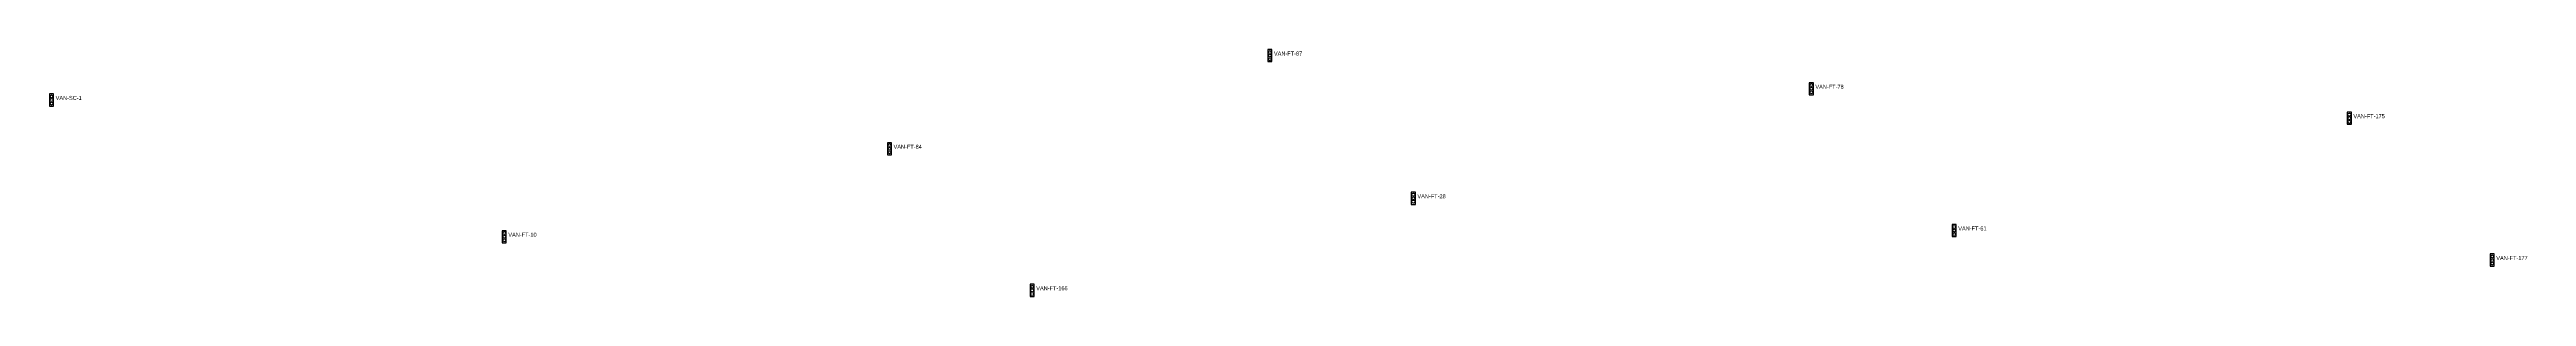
# Model space of a CAD drawing. Header units: inches. Extents: x 486474 to 494239, y 5455982 to 5459995.
# Drawn here: x 490612 to 491834, y 5458693 to 5458815 of the extents above; entities that cross this region are included whole.
import ezdxf

# ---------------------------------------------------------------- set-up
doc = ezdxf.new("R2010")
doc.units = ezdxf.units.IN
doc.header["$MEASUREMENT"] = 0
doc.layers.add('Traffic Signals', color=10, linetype='Continuous')

msp = doc.modelspace()

# ---------------------------------------------------------------- linework, layer by layer
at = {"layer": 'Traffic Signals', "color": 1}
for points in [[(491213.1, 5458808.8), (491215.1, 5458808.8), (491215.1, 5458814.8), (491213.1, 5458814.8)], [(490611.9, 5458786.9), (490613.9, 5458786.9), (490613.9, 5458792.9), (490611.9, 5458792.9)], [(491480.3, 5458792.4), (491482.3, 5458792.4), (491482.3, 5458798.4), (491480.3, 5458798.4)], [(491745.8, 5458777.9), (491747.8, 5458777.9), (491747.8, 5458783.9), (491745.8, 5458783.9)], [(491025.4, 5458762.8), (491027.4, 5458762.8), (491027.4, 5458768.8), (491025.4, 5458768.8)], [(491283.9, 5458738.4), (491285.9, 5458738.4), (491285.9, 5458744.4), (491283.9, 5458744.4)], [(490835.3, 5458719.4), (490837.3, 5458719.4), (490837.3, 5458725.4), (490835.3, 5458725.4)], [(491550.8, 5458722.5), (491552.8, 5458722.5), (491552.8, 5458728.5), (491550.8, 5458728.5)], [(491816.3, 5458707.9), (491818.3, 5458707.9), (491818.3, 5458713.9), (491816.3, 5458713.9)], [(491095.8, 5458693), (491097.8, 5458693), (491097.8, 5458699), (491095.8, 5458699)]]:
    msp.add_lwpolyline(points, close=True, dxfattribs=at)
for centre in [(491214.1, 5458813.5), (491214.1, 5458811.8), (491214.1, 5458810), (490612.9, 5458791.6), (490612.9, 5458789.9), (491481.3, 5458797.2), (491481.3, 5458795.4), (491481.3, 5458793.7), (490612.9, 5458788.1), (491746.8, 5458782.6), (491746.8, 5458780.9), (491746.8, 5458779.1), (491026.4, 5458767.6), (491026.4, 5458765.8), (491026.4, 5458764.1), (491284.9, 5458743.2), (491284.9, 5458741.4), (491284.9, 5458739.7), (490836.3, 5458724.2), (490836.3, 5458722.4), (490836.3, 5458720.7), (491551.8, 5458727.2), (491551.8, 5458725.5), (491551.8, 5458723.7), (491817.3, 5458712.7), (491817.3, 5458710.9), (491817.3, 5458709.2), (491096.8, 5458697.7), (491096.8, 5458696), (491096.8, 5458694.2)]:
    msp.add_circle(centre, 0.75, dxfattribs=at)

# ---------------------------------------------------------------- texts
for s, p in [('VAN-FT-87', (491216.1, 5458811.8)), ('VAN-SC-1', (490614.9, 5458789.9)), ('VAN-FT-78', (491483.3, 5458795.4)), ('VAN-FT-175', (491748.8, 5458780.9)), ('VAN-FT-84', (491028.4, 5458765.8)), ('VAN-FT-28', (491286.9, 5458741.4)), ('VAN-FT-10', (490838.3, 5458722.4)), ('VAN-FT-61', (491553.8, 5458725.5)), ('VAN-FT-177', (491819.3, 5458710.9)), ('VAN-FT-166', (491098.8, 5458696))]:
    msp.add_text(s, height=2, dxfattribs=at).set_placement(p)

doc.saveas('drawing.dxf')
